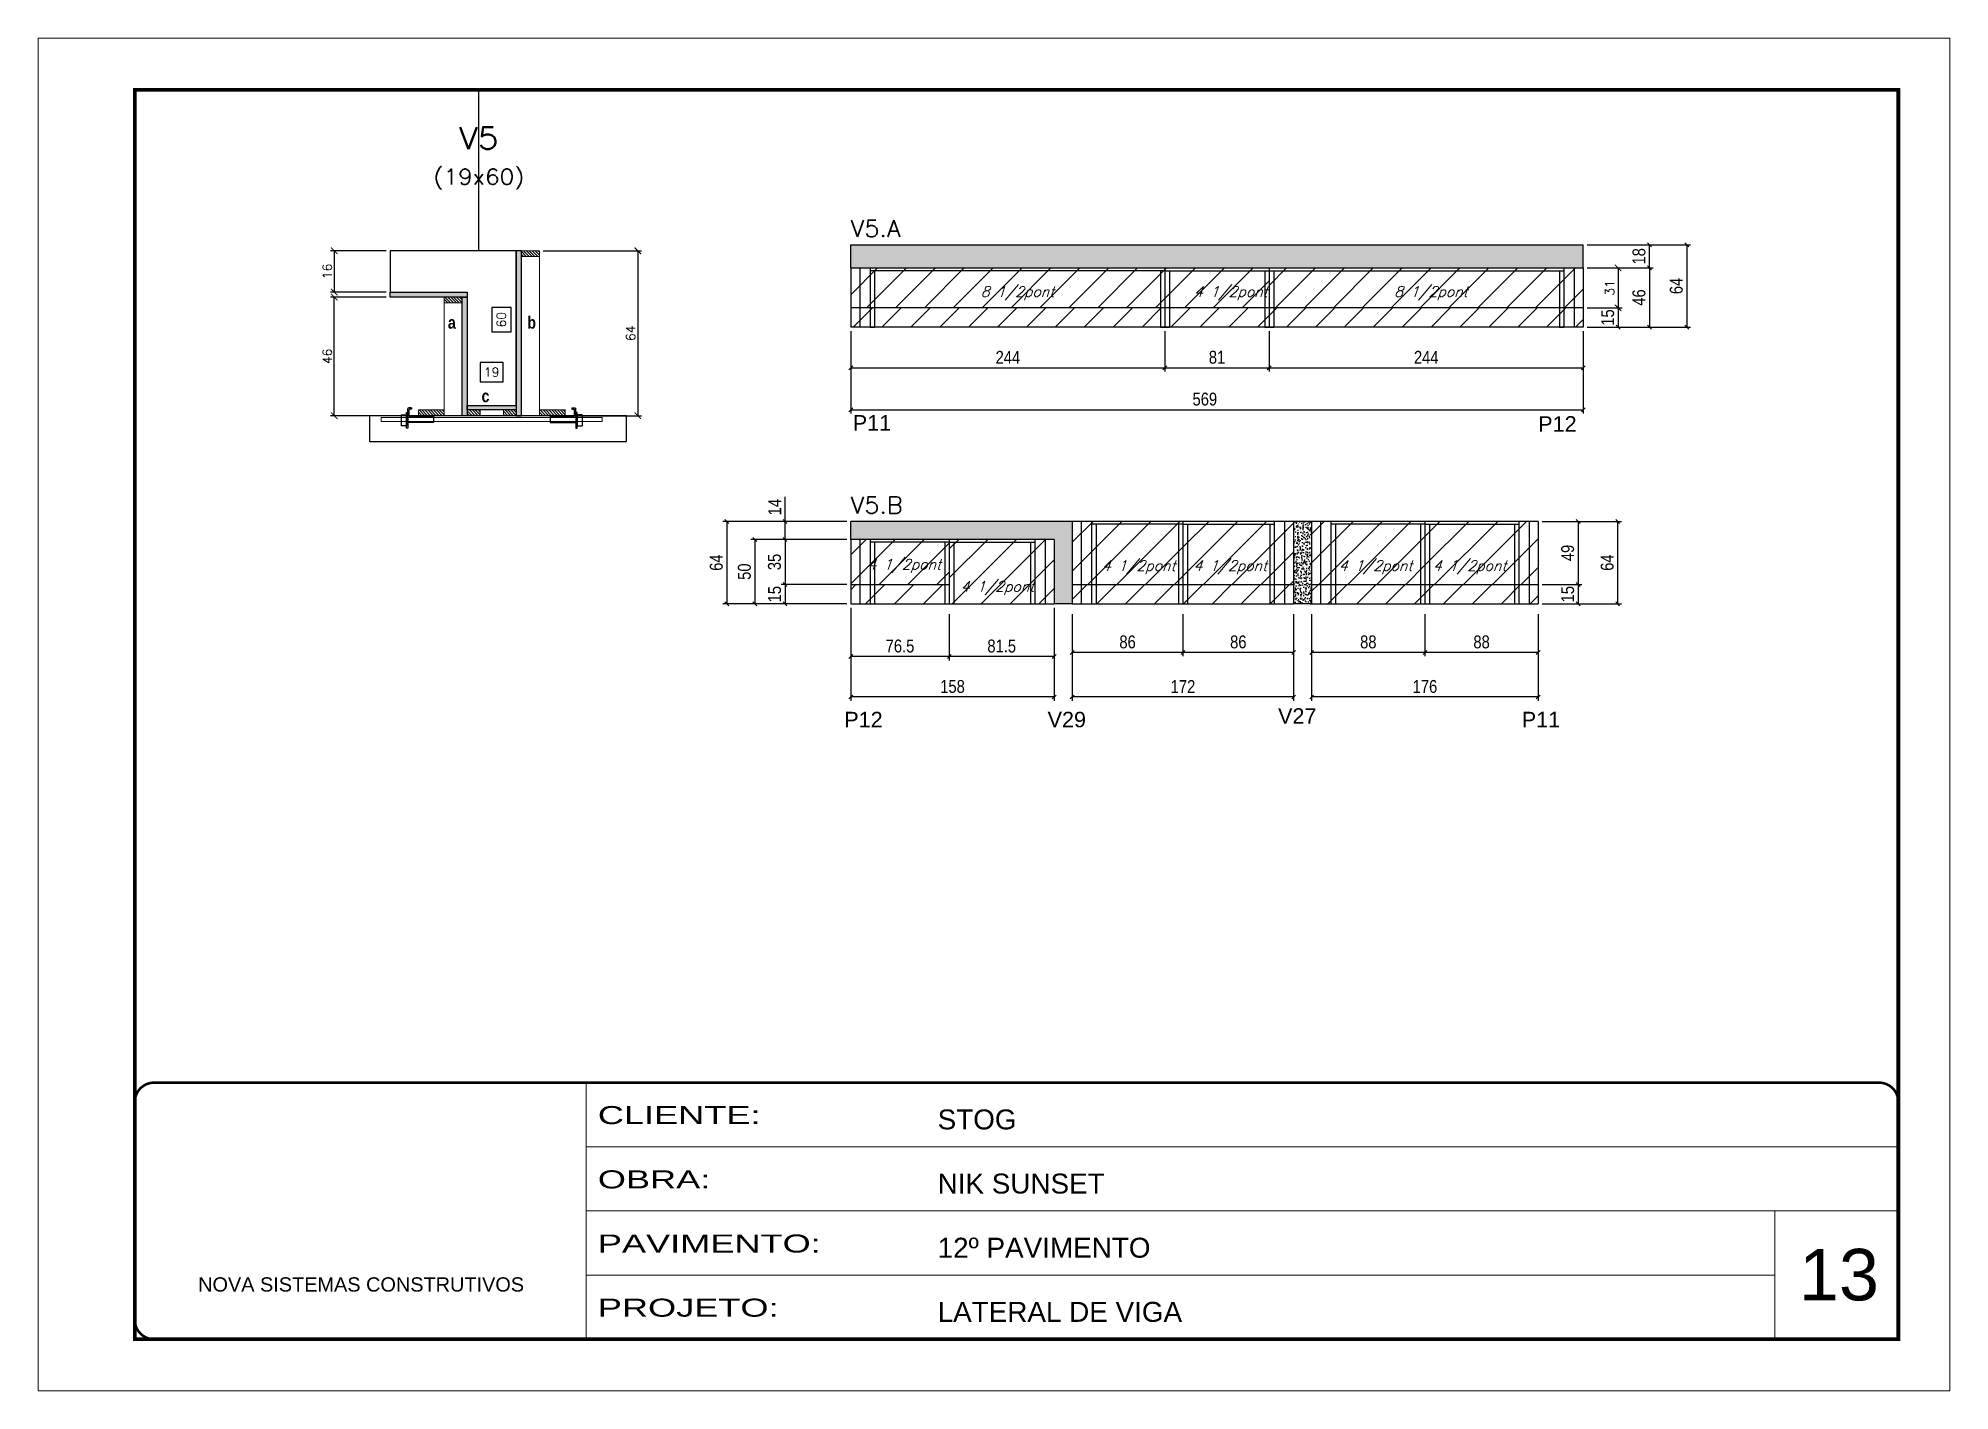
# Model space of a CAD drawing. Extents: x -10448 to -1189, y -11772 to 17235.
# Drawn here: x -10448 to -8963, y 12349 to 13399 of the extents above; entities that cross this region are included whole.
import ezdxf
from ezdxf.enums import TextEntityAlignment as Align

# ---------------------------------------------------------------- set-up
doc = ezdxf.new("R2010")
doc.units = 0
for name, pattern in [('CONTINUO', [0]), ('DASHED', [0.75, 0.5, -0.25]), ('HIDDEN', [0.375, 0.25, -0.125])]:
    doc.linetypes.add(name, pattern=pattern)
for name, color, linetype in [('5', 5, 'Continuous'), ('barrote', 251, 'Continuous'), ('COTA', 241, 'Continuous'), ('Cota Seção (2x)', 4, 'Continuous'), ('detalhes', 4, 'Continuous'), ('Painéis', 200, 'Continuous'), ('presilha', 1, 'Continuous'), ('Reaproveitamento', 251, 'Continuous'), ('SARR_2.2x7', 40, 'Continuous'), ('SARR_3.5x7', 81, 'Continuous'), ('texto', 7, 'Continuous'), ('Texto de Titulo', 7, 'Continuous'), ('Texto Qtd Sarr', 242, 'Continuous')]:
    doc.layers.add(name, color=color, linetype=linetype)
for name, color, linetype, lineweight in [('CARIMBO', 255, 'Continuous', 9), ('CONCRETO', 251, 'Continuous', 25), ('Folhas', 255, 'Continuous', 9), ('Hachura', 251, 'Continuous', 9), ('Madeira', 126, 'Continuous', 18), ('SARRAFO DE PRESSAO', 251, 'DASHED', 9), ('SCO-___-LAJ', 2, 'Continuous', 0), ('Texto Seção', 7, 'Continuous', 15)]:
    doc.layers.add(name, color=color, linetype=linetype, lineweight=lineweight)
doc.styles.add('ARIAL', font='arial.ttf')
doc.styles.add('COTA TECNICA', font='techl___.ttf', dxfattribs={"height": 10})
doc.styles.add('REGUA-120', font='ROMANS.shx', dxfattribs={"height": 15})
doc.styles.add('Romans', font='romans.shx')
doc.styles.get("Standard").update_dxf_attribs({"font": 'arial.ttf'})
doc.styles.add('TECNICA', font='techb___.ttf', dxfattribs={"height": 10})
doc.styles.add('Tecnologia', font='')
doc.styles.get('Tecnologia').set_extended_font_data('Forgotten Futurist')
doc.dimstyles.new('Cota Paínel', dxfattribs={"dimtxt": 7, "dimasz": 5, "dimexe": 3, "dimexo": 3, "dimgap": 3, "dimtad": 1, "dimdec": 1, "dimzin": 12, "dimdsep": 46, "dimtxsty": 'Romans', "dimblk": 'ARCHTICK', "dimcen": 0, "dimclrd": 4, "dimclre": 4, "dimclrt": 1, "dimadec": 1, "dimazin": 3, "dimtfac": 1, "dimtdec": 1, "dimtmove": 0, "dimatfit": 3, "dimldrblk": 'OBLIQUE', "dimfxl": 1, "dimtolj": 1, "dimtzin": 12, "dimarcsym": 0})
doc.dimstyles.new('Cota Seção (2x)', dxfattribs={"dimtxt": 7, "dimasz": 5, "dimexe": 3, "dimexo": 3, "dimgap": 2, "dimtad": 3, "dimdec": 1, "dimlfac": 0.5, "dimzin": 12, "dimdsep": 46, "dimtxsty": 'Romans', "dimblk": 'ARCHTICK', "dimcen": 0, "dimclrd": 4, "dimclre": 4, "dimclrt": 1, "dimadec": 1, "dimazin": 3, "dimtfac": 1, "dimtdec": 1, "dimtmove": 0, "dimatfit": 3, "dimldrblk": 'OBLIQUE', "dimfxl": 1, "dimtolj": 1, "dimtzin": 12, "dimarcsym": 0})
doc.dimstyles.new('Cota Seção interna', dxfattribs={"dimtxt": 7, "dimasz": 6, "dimexe": 0.18, "dimexo": 2, "dimgap": -4, "dimtad": 3, "dimdec": 1, "dimlfac": 0.5, "dimzin": 12, "dimdsep": 46, "dimtxsty": 'Romans', "dimblk": 'ARCHTICK', "dimcen": 0.09, "dimse1": 1, "dimse2": 1, "dimsd1": 1, "dimsd2": 1, "dimclrd": 180, "dimclre": 5, "dimclrt": 1, "dimadec": 0, "dimazin": 3, "dimtfac": 1, "dimtdec": 1, "dimtofl": 0, "dimtmove": 0, "dimatfit": 3, "dimldrblk": 'ARCHTICK', "dimfxl": 1, "dimtolj": 1, "dimtzin": 0, "dimarcsym": 0})
doc.dimstyles.new('PAINEL', dxfattribs={"dimtxt": 10, "dimasz": 3, "dimexe": 3, "dimexo": 3, "dimgap": 3, "dimtad": 1, "dimdec": 1, "dimzin": 12, "dimdsep": 46, "dimtxsty": 'COTA TECNICA', "dimblk1": 'OBLIQUE', "dimblk2": 'OBLIQUE', "dimsah": 1, "dimcen": 0.9, "dimclrd": 4, "dimclre": 4, "dimclrt": 240, "dimadec": 1, "dimazin": 3, "dimtfac": 1, "dimtdec": 1, "dimtmove": 0, "dimatfit": 3, "dimfxl": 1, "dimtolj": 1, "dimtzin": 12, "dimarcsym": 0})
pattern_1 = [(315, (12756.7247, 4766.1816), (1.12253202, 1.12253202), [])]
pattern_2 = [(45, (-1598.5, 0), (-11.22532, 11.22532), [])]
pattern_3 = [(45, (-1593.5, 0), (-11.22532, 11.22532), [])]

msp = doc.modelspace()

# ---------------------------------------------------------------- texts
at = {"layer": '5', "linetype": 'Continuous'}
for s, rotation, p in [('P11', 0.00004, (-9815.48, 13093.93)), ('P12', 0.00004, (-9283, 13093.1)), ('P12', 359.99996, (-9822.07, 12863.58)), ('V29', 359.99996, (-9664.14, 12863.58)), ('V27', 359.99996, (-9485.11, 12866.33)), ('P11', 359.99996, (-9295.76, 12863.58))]:
    msp.add_text(s, height=12, rotation=rotation, dxfattribs=at).set_placement(p)
at = {"layer": 'CARIMBO', "style": 'ARIAL'}
msp.add_text('13', height=40, dxfattribs=at).set_placement((-9080.42, 12418.65))
at = {"layer": 'detalhes', "style": 'TECNICA'}
for s, p in [('a', (-10130.01, 13173.04)), ('b', (-10068.33, 13173.03)), ('c', (-10103.88, 13116))]:
    msp.add_text(s, height=9.6, dxfattribs=at).set_placement(p)
at = {"layer": 'texto', "color": 2, "char_height": 8, "attachment_point": 5, "style": 'Romans'}
for s, insert in [('{\\Q19;\\C256;8 1/2pont}', (-9687.51, 13200.54)), ('{\\Q19;\\C256;4 1/2pont}', (-9521.71, 13200.54)), ('{\\Q19;\\C256;8 1/2pont}', (-9366.34, 13200.54)), ('{\\Q19;\\C256;4 1/2pont}', (-9775.52, 12988.84)), ('{\\Q19;\\C256;4 1/2pont}', (-9593.31, 12987.83)), ('{\\Q19;\\C256;4 1/2pont}', (-9522.22, 12987.83)), ('{\\Q19;\\C256;4 1/2pont}', (-9409.31, 12987.83)), ('{\\Q19;\\C256;4 1/2pont}', (-9336.22, 12987.83)), ('{\\Q19;\\C256;4 1/2pont}', (-9703.03, 12971.64))]:
    msp.add_mtext(s, dxfattribs=dict(at, insert=insert))
at = {"layer": 'Texto Seção', "style": 'REGUA-120', "width": 1.05}
for s, p in [('V5.A', (-9817.01, 13244.35)), ('V5.B', (-9817.01, 13029.58))]:
    msp.add_text(s, height=13, dxfattribs=at).set_placement(p)

# ---------------------------------------------------------------- blocks, each defined once
blk = doc.blocks.new('9999999999')
at = {"color": 30, "linetype": 'CONTINUO'}
for p, q in [((98564.6, 34230.2), (98564.6, 34429.4)), ((98564.6, 34379.6), (99584, 34379.6)), ((98564.6, 34329.8), (99488, 34329.8)), ((99584, 34329.8), (99488, 34329.8)), ((99488, 34329.8), (99488, 34230.2)), ((98564.6, 34280), (99488, 34280))]:
    blk.add_line(p, q, dxfattribs=at)
at = {"color": 30, "linetype": 'CONTINUO', "const_width": 2}
blk.add_lwpolyline([(99584, 34230.2), (99584, 34414.4, 0.414214), (99569, 34429.4), (98229, 34429.4, 0.414214), (98214, 34414.4), (98214, 34245.2, 0.414214), (98229, 34230.2), (99584, 34230.2)], format="xyb", dxfattribs=at)
at = {"layer": 'Folhas'}
blk.add_lwpolyline([(98139, 34190.2), (99624, 34190.2), (99624, 35240.2), (98139, 35240.2)], close=True, dxfattribs=at)
at = {"layer": 'Folhas', "color": 30, "const_width": 3}
blk.add_lwpolyline([(98214, 34230.2), (99584, 34230.2), (99584, 35200.2), (98214, 35200.2)], close=True, dxfattribs=at)
at = {"color": 7, "linetype": 'Continuous', "ltscale": 5, "style": 'ARIAL'}
for s, height, p in [('STOG', 15.48, (98837.7, 34393.1)), ('NIK SUNSET', 15.48, (98837.7, 34343.3)), ('12º PAVIMENTO', 15.483, (98837.7, 34293.5)), ('NOVA SISTEMAS CONSTRUTIVOS', 11.059, (98263.2, 34267.2)), ('LATERAL DE VIGA', 15.483, (98837.7, 34243.7))]:
    blk.add_text(s, height=height, dxfattribs=at).set_placement(p)
at = {"layer": 'Folhas', "color": 7, "style": 'Tecnologia', "width": 1.5}
for s, p in [('CLIENTE:', (98573.7, 34397.2)), ('OBRA:', (98573.7, 34347.3)), ('PAVIMENTO:', (98573.7, 34297.5)), ('PROJETO:', (98573.7, 34247.7))]:
    blk.add_text(s, height=14, dxfattribs=at).set_placement(p)
blk = doc.blocks.new('titulo1')
at = {"layer": 'Defpoints', "color": 252, "linetype": 'HIDDEN', "ltscale": 2}
blk.add_line((0, 0), (0, 125), dxfattribs=at)
at = {"layer": 'Defpoints', "style": 'Romans', "oblique": 15}
blk.add_attdef('FOLHA', text='', height=10, dxfattribs=at).set_placement((0, 15.6), align=Align.MIDDLE_CENTER)
at = {"layer": 'Texto Qtd Sarr', "color": 3, "style": 'Romans', "oblique": 15}
for tag, height, p in [('TITULO', 17, (0, 71.4)), ('SEÇÃO', 12, (0, 41.5))]:
    blk.add_attdef(tag, text='', height=height, dxfattribs=at).set_placement(p, align=Align.MIDDLE_CENTER)
blk = doc.blocks.new('_ArchTick')
at = {"color": 0, "linetype": 'ByBlock', "const_width": 0.15}
blk.add_lwpolyline([(-0.5, -0.5), (0.5, 0.5)], dxfattribs=at)
blk = doc.blocks.new('*D250')
at = {"layer": 'COTA', "color": 4, "lineweight": -2, "transparency": 16777216}
for p, q in [((-10178, 13233.5), (-10221.3, 13233.5)), ((-10218.3, 13233.5), (-10218.3, 13201.5)), ((-10178, 13201.5), (-10221.3, 13201.5))]:
    blk.add_line(p, q, dxfattribs=at)
at = {"layer": 'Defpoints', "color": 0, "transparency": 16777216}
for p in [(-10175, 13233.5), (-10218.3, 13201.5), (-10175, 13201.5)]:
    blk.add_point(p, dxfattribs=at)
at = {"layer": 'COTA', "color": 4, "lineweight": -2, "transparency": 16777216, "xscale": 5, "yscale": 5, "zscale": 5}
for p, rotation in [((-10218.3, 13233.5), 90), ((-10218.3, 13201.5), 270)]:
    blk.add_blockref('_ArchTick', p, dxfattribs=dict(at, rotation=rotation))
at = {"layer": 'COTA', "color": 1, "transparency": 16777216, "insert": (-10223.8, 13217.5), "char_height": 7, "attachment_point": 5, "rotation": 90, "style": 'Romans'}
blk.add_mtext('\\A1;16', dxfattribs=at)
blk = doc.blocks.new('_Oblique')
at = {"color": 0, "linetype": 'ByBlock', "lineweight": -2}
blk.add_line((-0.5, -0.5), (0.5, 0.5), dxfattribs=at)
blk = doc.blocks.new('*D251')
at = {"layer": 'COTA', "color": 4, "lineweight": -2, "transparency": 16777216}
for p, q in [((-10178, 13197.5), (-10221.3, 13197.5)), ((-10218.3, 13105.5), (-10218.3, 13197.5)), ((-10156, 13105.5), (-10221.3, 13105.5))]:
    blk.add_line(p, q, dxfattribs=at)
at = {"layer": 'Defpoints', "color": 0, "transparency": 16777216}
for p in [(-10218.3, 13197.5), (-10175, 13197.5), (-10153, 13105.5)]:
    blk.add_point(p, dxfattribs=at)
at = {"layer": 'COTA', "color": 4, "lineweight": -2, "transparency": 16777216, "xscale": 5, "yscale": 5, "zscale": 5}
for p, rotation in [((-10218.3, 13197.5), 90), ((-10218.3, 13105.5), 270)]:
    blk.add_blockref('_ArchTick', p, dxfattribs=dict(at, rotation=rotation))
at = {"layer": 'COTA', "color": 1, "transparency": 16777216, "insert": (-10223.8, 13151.5), "char_height": 7, "attachment_point": 5, "rotation": 90, "style": 'Romans'}
blk.add_mtext('\\A1;46', dxfattribs=at)
blk = doc.blocks.new('*D252')
at = {"layer": 'Cota Seção (2x)', "color": 180, "lineweight": -2, "transparency": 16777216}
for p, q in [((-10081, 13189.5), (-10096, 13189.5)), ((-10096, 13189.5), (-10096, 13170.5)), ((-10081, 13170.5), (-10081, 13189.5)), ((-10096, 13170.5), (-10081, 13170.5))]:
    blk.add_line(p, q, dxfattribs=at)
at = {"layer": 'Defpoints', "color": 0, "transparency": 16777216}
for p in [(-10115, 13233.5), (-10077, 13233.5), (-10115, 13113.5)]:
    blk.add_point(p, dxfattribs=at)
at = {"layer": 'Cota Seção (2x)', "color": 1, "transparency": 16777216, "insert": (-10088.5, 13180), "char_height": 7, "attachment_point": 5, "rotation": 90, "style": 'Romans'}
blk.add_mtext('\\A1;60', dxfattribs=at)
blk = doc.blocks.new('*D253')
at = {"layer": 'COTA', "color": 4, "lineweight": -2, "transparency": 16777216}
for p, q in [((-10056, 13233.5), (-9979.5, 13233.5)), ((-9982.5, 13233.5), (-9982.5, 13105.5)), ((-10036, 13105.5), (-9979.5, 13105.5))]:
    blk.add_line(p, q, dxfattribs=at)
at = {"layer": 'Defpoints', "color": 0, "transparency": 16777216}
for p in [(-10059, 13233.5), (-10039, 13105.5), (-9982.5, 13105.5)]:
    blk.add_point(p, dxfattribs=at)
at = {"layer": 'COTA', "color": 4, "lineweight": -2, "transparency": 16777216, "xscale": 5, "yscale": 5, "zscale": 5}
for p, rotation in [((-9982.5, 13233.5), 90), ((-9982.5, 13105.5), 270)]:
    blk.add_blockref('_ArchTick', p, dxfattribs=dict(at, rotation=rotation))
at = {"layer": 'COTA', "color": 1, "transparency": 16777216, "insert": (-9988, 13169.5), "char_height": 7, "attachment_point": 5, "rotation": 90, "style": 'Romans'}
blk.add_mtext('\\A1;64', dxfattribs=at)
blk = doc.blocks.new('PRESILHA METÁLICA 1')
at = {"layer": 'presilha'}
for p, q in [((0, 13), (6, 13)), ((0, 13), (0, 0)), ((6, 0), (0, 0)), ((6, 15.5), (7.5, 15.5)), ((6, -2.5), (6, 15.5)), ((6, 13), (6, 0)), ((7.5, 10.6), (7.5, 19.9)), ((7.5, 15.5), (7.5, -2.5)), ((37.5, 4.1), (7.5, 4.1)), ((12, 21), (8.6, 21)), ((9, 11.6), (9, 18.9)), ((12, 19.5), (9.6, 19.5)), ((37.5, 11), (9.6, 11)), ((12, 21), (12, 19.5)), ((37.5, 11), (37.5, 4.1)), ((7.5, -2.5), (6, -2.5))]:
    blk.add_line(p, q, dxfattribs=at)
for centre, radius, start, end in [((8.6, 19.9), 1.14, 90, 180), ((9.6, 18.9), 0.57, 90, 180), ((9.6, 11.6), 0.57, 180, 270)]:
    blk.add_arc(centre, radius, start, end, dxfattribs=at)
blk = doc.blocks.new('*D254')
at = {"layer": 'COTA', "color": 4, "lineweight": -2, "transparency": 16777216}
for p, q in [((-9245, 13220.2), (-9217.9, 13220.2)), ((-9220.9, 13220.2), (-9220.9, 13189.2)), ((-9245, 13189.2), (-9217.9, 13189.2))]:
    blk.add_line(p, q, dxfattribs=at)
at = {"layer": 'Defpoints', "color": 0, "transparency": 16777216}
for p in [(-9248, 13220.2), (-9248, 13189.2), (-9220.9, 13189.2)]:
    blk.add_point(p, dxfattribs=at)
at = {"layer": 'COTA', "color": 4, "lineweight": -2, "transparency": 16777216, "xscale": 5, "yscale": 5, "zscale": 5}
for p, rotation in [((-9220.9, 13220.2), 90), ((-9220.9, 13189.2), 270)]:
    blk.add_blockref('_ArchTick', p, dxfattribs=dict(at, rotation=rotation))
at = {"layer": 'COTA', "color": 1, "transparency": 16777216, "insert": (-9227.4, 13204.7), "char_height": 7, "attachment_point": 5, "rotation": 90, "style": 'Romans'}
blk.add_mtext('\\A1;31', dxfattribs=at)
blk = doc.blocks.new('*D255')
at = {"layer": 'COTA', "color": 4, "linetype": 'ByBlock', "lineweight": -2, "transparency": 16777216}
for p, q in [((-9817, 13171.2), (-9817, 13139.7)), ((-9573, 13171.2), (-9573, 13139.7)), ((-9817, 13142.7), (-9573, 13142.7))]:
    blk.add_line(p, q, dxfattribs=at)
at = {"layer": 'Defpoints', "color": 0, "linetype": 'ByBlock', "transparency": 16777216}
for p in [(-9817, 13174.2), (-9573, 13174.2), (-9573, 13142.7)]:
    blk.add_point(p, dxfattribs=at)
at = {"layer": 'COTA', "color": 4, "linetype": 'ByBlock', "lineweight": -2, "transparency": 16777216, "xscale": 3, "yscale": 3, "zscale": 3, "rotation": 180}
blk.add_blockref('_Oblique', (-9817, 13142.7), dxfattribs=at)
at = {"layer": 'COTA', "color": 4, "linetype": 'ByBlock', "lineweight": -2, "transparency": 16777216, "xscale": 3, "yscale": 3, "zscale": 3}
blk.add_blockref('_Oblique', (-9573, 13142.7), dxfattribs=at)
at = {"layer": 'COTA', "color": 240, "linetype": 'ByBlock', "transparency": 16777216, "insert": (-9695, 13150.8), "char_height": 10, "attachment_point": 5, "style": 'COTA TECNICA'}
blk.add_mtext('\\A1;244', dxfattribs=at)
blk = doc.blocks.new('*D256')
at = {"layer": 'COTA', "color": 4, "linetype": 'ByBlock', "lineweight": -2, "transparency": 16777216}
for p, q in [((-9573, 13171.2), (-9573, 13139.7)), ((-9492, 13171.2), (-9492, 13139.7)), ((-9573, 13142.7), (-9492, 13142.7))]:
    blk.add_line(p, q, dxfattribs=at)
at = {"layer": 'Defpoints', "color": 0, "linetype": 'ByBlock', "transparency": 16777216}
for p in [(-9573, 13174.2), (-9492, 13174.2), (-9492, 13142.7)]:
    blk.add_point(p, dxfattribs=at)
at = {"layer": 'COTA', "color": 4, "linetype": 'ByBlock', "lineweight": -2, "transparency": 16777216, "xscale": 3, "yscale": 3, "zscale": 3, "rotation": 180}
blk.add_blockref('_Oblique', (-9573, 13142.7), dxfattribs=at)
at = {"layer": 'COTA', "color": 4, "linetype": 'ByBlock', "lineweight": -2, "transparency": 16777216, "xscale": 3, "yscale": 3, "zscale": 3}
blk.add_blockref('_Oblique', (-9492, 13142.7), dxfattribs=at)
at = {"layer": 'COTA', "color": 240, "linetype": 'ByBlock', "transparency": 16777216, "insert": (-9532.5, 13150.8), "char_height": 10, "attachment_point": 5, "style": 'COTA TECNICA'}
blk.add_mtext('\\A1;81', dxfattribs=at)
blk = doc.blocks.new('*D257')
at = {"layer": 'COTA', "color": 4, "linetype": 'ByBlock', "lineweight": -2, "transparency": 16777216}
for p, q in [((-9492, 13171.2), (-9492, 13139.7)), ((-9248, 13171.2), (-9248, 13139.7)), ((-9492, 13142.7), (-9248, 13142.7))]:
    blk.add_line(p, q, dxfattribs=at)
at = {"layer": 'Defpoints', "color": 0, "linetype": 'ByBlock', "transparency": 16777216}
for p in [(-9492, 13174.2), (-9248, 13174.2), (-9248, 13142.7)]:
    blk.add_point(p, dxfattribs=at)
at = {"layer": 'COTA', "color": 4, "linetype": 'ByBlock', "lineweight": -2, "transparency": 16777216, "xscale": 3, "yscale": 3, "zscale": 3, "rotation": 180}
blk.add_blockref('_Oblique', (-9492, 13142.7), dxfattribs=at)
at = {"layer": 'COTA', "color": 4, "linetype": 'ByBlock', "lineweight": -2, "transparency": 16777216, "xscale": 3, "yscale": 3, "zscale": 3}
blk.add_blockref('_Oblique', (-9248, 13142.7), dxfattribs=at)
at = {"layer": 'COTA', "color": 240, "linetype": 'ByBlock', "transparency": 16777216, "insert": (-9370, 13150.8), "char_height": 10, "attachment_point": 5, "style": 'COTA TECNICA'}
blk.add_mtext('\\A1;244', dxfattribs=at)
blk = doc.blocks.new('*D258')
at = {"layer": 'COTA', "color": 4, "linetype": 'ByBlock', "lineweight": -2, "transparency": 16777216}
for p, q in [((-9817, 13156.2), (-9817, 13107.1)), ((-9248, 13156.2), (-9248, 13107.1)), ((-9817, 13110.1), (-9248, 13110.1))]:
    blk.add_line(p, q, dxfattribs=at)
at = {"layer": 'Defpoints', "color": 0, "linetype": 'ByBlock', "transparency": 16777216}
for p in [(-9817, 13159.2), (-9248, 13159.2), (-9248, 13110.1)]:
    blk.add_point(p, dxfattribs=at)
at = {"layer": 'COTA', "color": 4, "linetype": 'ByBlock', "lineweight": -2, "transparency": 16777216, "xscale": 3, "yscale": 3, "zscale": 3, "rotation": 180}
blk.add_blockref('_Oblique', (-9817, 13110.1), dxfattribs=at)
at = {"layer": 'COTA', "color": 4, "linetype": 'ByBlock', "lineweight": -2, "transparency": 16777216, "xscale": 3, "yscale": 3, "zscale": 3}
blk.add_blockref('_Oblique', (-9248, 13110.1), dxfattribs=at)
at = {"layer": 'COTA', "color": 240, "linetype": 'ByBlock', "transparency": 16777216, "insert": (-9542, 13118.3), "char_height": 10, "attachment_point": 5, "style": 'COTA TECNICA'}
blk.add_mtext('\\A1;569', dxfattribs=at)
blk = doc.blocks.new('*D269')
at = {"layer": 'COTA', "color": 4, "linetype": 'ByBlock', "lineweight": -2, "transparency": 16777216}
for p, q in [((-9245, 13238.2), (-9193.6, 13238.2)), ((-9196.6, 13220.2), (-9196.6, 13238.2)), ((-9245, 13220.2), (-9193.6, 13220.2))]:
    blk.add_line(p, q, dxfattribs=at)
at = {"layer": 'Defpoints', "color": 0, "linetype": 'ByBlock', "transparency": 16777216}
for p in [(-9248, 13238.2), (-9196.6, 13238.2), (-9248, 13220.2)]:
    blk.add_point(p, dxfattribs=at)
at = {"layer": 'COTA', "color": 4, "linetype": 'ByBlock', "lineweight": -2, "transparency": 16777216, "xscale": 3, "yscale": 3, "zscale": 3}
for p, rotation in [((-9196.6, 13238.2), 90), ((-9196.6, 13220.2), 270)]:
    blk.add_blockref('_Oblique', p, dxfattribs=dict(at, rotation=rotation))
at = {"layer": 'COTA', "color": 240, "linetype": 'ByBlock', "transparency": 16777216, "insert": (-9204.7, 13229.2), "char_height": 10, "attachment_point": 5, "rotation": 90, "style": 'COTA TECNICA'}
blk.add_mtext('\\A1;18', dxfattribs=at)
blk = doc.blocks.new('*D259')
at = {"layer": 'COTA', "color": 4, "linetype": 'ByBlock', "lineweight": -2, "transparency": 16777216}
for p, q in [((-9245, 13238.2), (-9164.6, 13238.2)), ((-9167.6, 13238.2), (-9167.6, 13174.2)), ((-9245, 13174.2), (-9164.6, 13174.2))]:
    blk.add_line(p, q, dxfattribs=at)
at = {"layer": 'Defpoints', "color": 0, "linetype": 'ByBlock', "transparency": 16777216}
for p in [(-9248, 13238.2), (-9248, 13174.2), (-9167.6, 13174.2)]:
    blk.add_point(p, dxfattribs=at)
at = {"layer": 'COTA', "color": 4, "linetype": 'ByBlock', "lineweight": -2, "transparency": 16777216, "xscale": 3, "yscale": 3, "zscale": 3}
for p, rotation in [((-9167.6, 13238.2), 90), ((-9167.6, 13174.2), 270)]:
    blk.add_blockref('_Oblique', p, dxfattribs=dict(at, rotation=rotation))
at = {"layer": 'COTA', "color": 240, "linetype": 'ByBlock', "transparency": 16777216, "insert": (-9175.7, 13206.2), "char_height": 10, "attachment_point": 5, "rotation": 90, "style": 'COTA TECNICA'}
blk.add_mtext('\\A1;64', dxfattribs=at)
blk = doc.blocks.new('*D239')
at = {"layer": 'COTA', "color": 4, "linetype": 'ByBlock', "lineweight": -2, "transparency": 16777216}
for p, q in [((-9371, 12951.4), (-9371, 12918.7)), ((-9283, 12951.4), (-9283, 12918.7)), ((-9283, 12921.7), (-9371, 12921.7))]:
    blk.add_line(p, q, dxfattribs=at)
at = {"layer": 'Defpoints', "color": 0, "linetype": 'ByBlock', "transparency": 16777216}
for p in [(-9371, 12954.4), (-9283, 12954.4), (-9371, 12921.7)]:
    blk.add_point(p, dxfattribs=at)
at = {"layer": 'COTA', "color": 4, "linetype": 'ByBlock', "lineweight": -2, "transparency": 16777216, "xscale": 3, "yscale": 3, "zscale": 3, "rotation": 180}
blk.add_blockref('_Oblique', (-9371, 12921.7), dxfattribs=at)
at = {"layer": 'COTA', "color": 4, "linetype": 'ByBlock', "lineweight": -2, "transparency": 16777216, "xscale": 3, "yscale": 3, "zscale": 3}
blk.add_blockref('_Oblique', (-9283, 12921.7), dxfattribs=at)
at = {"layer": 'COTA', "color": 240, "linetype": 'ByBlock', "transparency": 16777216, "insert": (-9327, 12929.8), "char_height": 10, "attachment_point": 5, "style": 'COTA TECNICA'}
blk.add_mtext('\\A1;88', dxfattribs=at)
blk = doc.blocks.new('*D240')
at = {"layer": 'COTA', "color": 4, "linetype": 'ByBlock', "lineweight": -2, "transparency": 16777216}
for p, q in [((-9459, 12951.4), (-9459, 12918.7)), ((-9371, 12951.4), (-9371, 12918.7)), ((-9371, 12921.7), (-9459, 12921.7))]:
    blk.add_line(p, q, dxfattribs=at)
at = {"layer": 'Defpoints', "color": 0, "linetype": 'ByBlock', "transparency": 16777216}
for p in [(-9459, 12954.4), (-9371, 12954.4), (-9459, 12921.7)]:
    blk.add_point(p, dxfattribs=at)
at = {"layer": 'COTA', "color": 4, "linetype": 'ByBlock', "lineweight": -2, "transparency": 16777216, "xscale": 3, "yscale": 3, "zscale": 3, "rotation": 180}
blk.add_blockref('_Oblique', (-9459, 12921.7), dxfattribs=at)
at = {"layer": 'COTA', "color": 4, "linetype": 'ByBlock', "lineweight": -2, "transparency": 16777216, "xscale": 3, "yscale": 3, "zscale": 3}
blk.add_blockref('_Oblique', (-9371, 12921.7), dxfattribs=at)
at = {"layer": 'COTA', "color": 240, "linetype": 'ByBlock', "transparency": 16777216, "insert": (-9415, 12929.8), "char_height": 10, "attachment_point": 5, "style": 'COTA TECNICA'}
blk.add_mtext('\\A1;88', dxfattribs=at)
blk = doc.blocks.new('*D241')
at = {"layer": 'COTA', "color": 4, "linetype": 'ByBlock', "lineweight": -2, "transparency": 16777216}
for p, q in [((-9459, 12921.4), (-9459, 12884.1)), ((-9283, 12921.4), (-9283, 12884.1)), ((-9283, 12887.1), (-9459, 12887.1))]:
    blk.add_line(p, q, dxfattribs=at)
at = {"layer": 'Defpoints', "color": 0, "linetype": 'ByBlock', "transparency": 16777216}
for p in [(-9459, 12924.4), (-9283, 12924.4), (-9459, 12887.1)]:
    blk.add_point(p, dxfattribs=at)
at = {"layer": 'COTA', "color": 4, "linetype": 'ByBlock', "lineweight": -2, "transparency": 16777216, "xscale": 3, "yscale": 3, "zscale": 3, "rotation": 180}
blk.add_blockref('_Oblique', (-9459, 12887.1), dxfattribs=at)
at = {"layer": 'COTA', "color": 4, "linetype": 'ByBlock', "lineweight": -2, "transparency": 16777216, "xscale": 3, "yscale": 3, "zscale": 3}
blk.add_blockref('_Oblique', (-9283, 12887.1), dxfattribs=at)
at = {"layer": 'COTA', "color": 240, "linetype": 'ByBlock', "transparency": 16777216, "insert": (-9371, 12895.2), "char_height": 10, "attachment_point": 5, "style": 'COTA TECNICA'}
blk.add_mtext('\\A1;176', dxfattribs=at)
blk = doc.blocks.new('*D242')
at = {"layer": 'COTA', "color": 4, "linetype": 'ByBlock', "lineweight": -2, "transparency": 16777216}
for p, q in [((-9740.5, 12951.4), (-9740.5, 12915.5)), ((-9659, 12951.4), (-9659, 12915.5)), ((-9659, 12918.5), (-9740.5, 12918.5))]:
    blk.add_line(p, q, dxfattribs=at)
at = {"layer": 'Defpoints', "color": 0, "linetype": 'ByBlock', "transparency": 16777216}
for p in [(-9740.5, 12954.4), (-9659, 12954.4), (-9740.5, 12918.5)]:
    blk.add_point(p, dxfattribs=at)
at = {"layer": 'COTA', "color": 4, "linetype": 'ByBlock', "lineweight": -2, "transparency": 16777216, "xscale": 3, "yscale": 3, "zscale": 3, "rotation": 180}
blk.add_blockref('_Oblique', (-9740.5, 12918.5), dxfattribs=at)
at = {"layer": 'COTA', "color": 4, "linetype": 'ByBlock', "lineweight": -2, "transparency": 16777216, "xscale": 3, "yscale": 3, "zscale": 3}
blk.add_blockref('_Oblique', (-9659, 12918.5), dxfattribs=at)
at = {"layer": 'COTA', "color": 240, "linetype": 'ByBlock', "transparency": 16777216, "insert": (-9699.8, 12926.6), "char_height": 10, "attachment_point": 5, "style": 'COTA TECNICA'}
blk.add_mtext('\\A1;81.5', dxfattribs=at)
blk = doc.blocks.new('*D243')
at = {"layer": 'COTA', "color": 4, "linetype": 'ByBlock', "lineweight": -2, "transparency": 16777216}
for p, q in [((-9817, 12951.4), (-9817, 12915.5)), ((-9740.5, 12951.4), (-9740.5, 12915.5)), ((-9740.5, 12918.5), (-9817, 12918.5))]:
    blk.add_line(p, q, dxfattribs=at)
at = {"layer": 'Defpoints', "color": 0, "linetype": 'ByBlock', "transparency": 16777216}
for p in [(-9817, 12954.4), (-9740.5, 12954.4), (-9817, 12918.5)]:
    blk.add_point(p, dxfattribs=at)
at = {"layer": 'COTA', "color": 4, "linetype": 'ByBlock', "lineweight": -2, "transparency": 16777216, "xscale": 3, "yscale": 3, "zscale": 3, "rotation": 180}
blk.add_blockref('_Oblique', (-9817, 12918.5), dxfattribs=at)
at = {"layer": 'COTA', "color": 4, "linetype": 'ByBlock', "lineweight": -2, "transparency": 16777216, "xscale": 3, "yscale": 3, "zscale": 3}
blk.add_blockref('_Oblique', (-9740.5, 12918.5), dxfattribs=at)
at = {"layer": 'COTA', "color": 240, "linetype": 'ByBlock', "transparency": 16777216, "insert": (-9778.8, 12926.6), "char_height": 10, "attachment_point": 5, "style": 'COTA TECNICA'}
blk.add_mtext('\\A1;76.5', dxfattribs=at)
blk = doc.blocks.new('*D244')
at = {"layer": 'COTA', "color": 4, "linetype": 'ByBlock', "lineweight": -2, "transparency": 16777216}
for p, q in [((-9817, 12956.4), (-9817, 12884.1)), ((-9659, 12956.4), (-9659, 12884.1)), ((-9659, 12887.1), (-9817, 12887.1))]:
    blk.add_line(p, q, dxfattribs=at)
at = {"layer": 'Defpoints', "color": 0, "linetype": 'ByBlock', "transparency": 16777216}
for p in [(-9817, 12959.4), (-9659, 12959.4), (-9817, 12887.1)]:
    blk.add_point(p, dxfattribs=at)
at = {"layer": 'COTA', "color": 4, "linetype": 'ByBlock', "lineweight": -2, "transparency": 16777216, "xscale": 3, "yscale": 3, "zscale": 3, "rotation": 180}
blk.add_blockref('_Oblique', (-9817, 12887.1), dxfattribs=at)
at = {"layer": 'COTA', "color": 4, "linetype": 'ByBlock', "lineweight": -2, "transparency": 16777216, "xscale": 3, "yscale": 3, "zscale": 3}
blk.add_blockref('_Oblique', (-9659, 12887.1), dxfattribs=at)
at = {"layer": 'COTA', "color": 240, "linetype": 'ByBlock', "transparency": 16777216, "insert": (-9738, 12895.2), "char_height": 10, "attachment_point": 5, "style": 'COTA TECNICA'}
blk.add_mtext('\\A1;158', dxfattribs=at)
blk = doc.blocks.new('*D260')
at = {"layer": 'COTA', "color": 4, "linetype": 'ByBlock', "lineweight": -2, "transparency": 16777216}
for p, q in [((-9820, 13009.4), (-9871.1, 13009.4)), ((-9868.1, 13009.4), (-9868.1, 12974.4)), ((-9820, 12974.4), (-9871.1, 12974.4))]:
    blk.add_line(p, q, dxfattribs=at)
at = {"layer": 'Defpoints', "color": 0, "linetype": 'ByBlock', "transparency": 16777216}
for p in [(-9817, 13009.4), (-9868.1, 12974.4), (-9817, 12974.4)]:
    blk.add_point(p, dxfattribs=at)
at = {"layer": 'COTA', "color": 4, "linetype": 'ByBlock', "lineweight": -2, "transparency": 16777216, "xscale": 3, "yscale": 3, "zscale": 3}
for p, rotation in [((-9868.1, 13009.4), 90), ((-9868.1, 12974.4), 270)]:
    blk.add_blockref('_Oblique', p, dxfattribs=dict(at, rotation=rotation))
at = {"layer": 'COTA', "color": 240, "linetype": 'ByBlock', "transparency": 16777216, "insert": (-9876.3, 12991.9), "char_height": 10, "attachment_point": 5, "rotation": 90, "style": 'COTA TECNICA'}
blk.add_mtext('\\A1;35', dxfattribs=at)
blk = doc.blocks.new('*D261')
at = {"layer": 'COTA', "color": 4, "linetype": 'ByBlock', "lineweight": -2, "transparency": 16777216}
for p, q in [((-9868.1, 13023.4), (-9868.1, 13042.5)), ((-9820, 13023.4), (-9871.1, 13023.4)), ((-9820, 13009.4), (-9871.1, 13009.4)), ((-9868.1, 13009.4), (-9868.1, 13023.4))]:
    blk.add_line(p, q, dxfattribs=at)
at = {"layer": 'Defpoints', "color": 0, "linetype": 'ByBlock', "transparency": 16777216}
for p in [(-9868.1, 13023.4), (-9817, 13023.4), (-9817, 13009.4)]:
    blk.add_point(p, dxfattribs=at)
at = {"layer": 'COTA', "color": 4, "linetype": 'ByBlock', "lineweight": -2, "transparency": 16777216, "xscale": 3, "yscale": 3, "zscale": 3}
for p, rotation in [((-9868.1, 13023.4), 90), ((-9868.1, 13009.4), 270)]:
    blk.add_blockref('_Oblique', p, dxfattribs=dict(at, rotation=rotation))
at = {"layer": 'COTA', "color": 240, "linetype": 'ByBlock', "transparency": 16777216, "insert": (-9876.1, 13034.5), "char_height": 10, "attachment_point": 5, "rotation": 90, "style": 'COTA TECNICA'}
blk.add_mtext('\\A1;14', dxfattribs=at)
blk = doc.blocks.new('*D245')
at = {"layer": 'COTA', "color": 4, "linetype": 'ByBlock', "lineweight": -2, "transparency": 16777216}
for p, q in [((-9820, 13023.4), (-9916.4, 13023.4)), ((-9913.4, 13023.4), (-9913.4, 12959.4)), ((-9820, 12959.4), (-9916.4, 12959.4))]:
    blk.add_line(p, q, dxfattribs=at)
at = {"layer": 'Defpoints', "color": 0, "linetype": 'ByBlock', "transparency": 16777216}
for p in [(-9817, 13023.4), (-9913.4, 12959.4), (-9817, 12959.4)]:
    blk.add_point(p, dxfattribs=at)
at = {"layer": 'COTA', "color": 4, "linetype": 'ByBlock', "lineweight": -2, "transparency": 16777216, "xscale": 3, "yscale": 3, "zscale": 3}
for p, rotation in [((-9913.4, 13023.4), 90), ((-9913.4, 12959.4), 270)]:
    blk.add_blockref('_Oblique', p, dxfattribs=dict(at, rotation=rotation))
at = {"layer": 'COTA', "color": 240, "linetype": 'ByBlock', "transparency": 16777216, "insert": (-9921.5, 12991.4), "char_height": 10, "attachment_point": 5, "rotation": 90, "style": 'COTA TECNICA'}
blk.add_mtext('\\A1;64', dxfattribs=at)
blk = doc.blocks.new('*D262')
at = {"layer": 'COTA', "color": 4, "linetype": 'ByBlock', "lineweight": -2, "transparency": 16777216}
for p, q in [((-9280, 13023.4), (-9218.3, 13023.4)), ((-9221.3, 13023.4), (-9221.3, 12959.4)), ((-9280, 12959.4), (-9218.3, 12959.4))]:
    blk.add_line(p, q, dxfattribs=at)
at = {"layer": 'Defpoints', "color": 0, "linetype": 'ByBlock', "transparency": 16777216}
for p in [(-9283, 13023.4), (-9283, 12959.4), (-9221.3, 12959.4)]:
    blk.add_point(p, dxfattribs=at)
at = {"layer": 'COTA', "color": 4, "linetype": 'ByBlock', "lineweight": -2, "transparency": 16777216, "xscale": 3, "yscale": 3, "zscale": 3}
for p, rotation in [((-9221.3, 13023.4), 90), ((-9221.3, 12959.4), 270)]:
    blk.add_blockref('_Oblique', p, dxfattribs=dict(at, rotation=rotation))
at = {"layer": 'COTA', "color": 240, "linetype": 'ByBlock', "transparency": 16777216, "insert": (-9229.4, 12991.4), "char_height": 10, "attachment_point": 5, "rotation": 90, "style": 'COTA TECNICA'}
blk.add_mtext('\\A1;64', dxfattribs=at)
blk = doc.blocks.new('*D246')
at = {"layer": 'COTA', "color": 4, "linetype": 'ByBlock', "lineweight": -2, "transparency": 16777216}
for p, q in [((-9559, 12951.4), (-9559, 12918.7)), ((-9473, 12951.4), (-9473, 12918.7)), ((-9473, 12921.7), (-9559, 12921.7))]:
    blk.add_line(p, q, dxfattribs=at)
at = {"layer": 'Defpoints', "color": 0, "linetype": 'ByBlock', "transparency": 16777216}
for p in [(-9559, 12954.4), (-9473, 12954.4), (-9559, 12921.7)]:
    blk.add_point(p, dxfattribs=at)
at = {"layer": 'COTA', "color": 4, "linetype": 'ByBlock', "lineweight": -2, "transparency": 16777216, "xscale": 3, "yscale": 3, "zscale": 3, "rotation": 180}
blk.add_blockref('_Oblique', (-9559, 12921.7), dxfattribs=at)
at = {"layer": 'COTA', "color": 4, "linetype": 'ByBlock', "lineweight": -2, "transparency": 16777216, "xscale": 3, "yscale": 3, "zscale": 3}
blk.add_blockref('_Oblique', (-9473, 12921.7), dxfattribs=at)
at = {"layer": 'COTA', "color": 240, "linetype": 'ByBlock', "transparency": 16777216, "insert": (-9516, 12929.8), "char_height": 10, "attachment_point": 5, "style": 'COTA TECNICA'}
blk.add_mtext('\\A1;86', dxfattribs=at)
blk = doc.blocks.new('*D247')
at = {"layer": 'COTA', "color": 4, "linetype": 'ByBlock', "lineweight": -2, "transparency": 16777216}
for p, q in [((-9645, 12951.4), (-9645, 12918.7)), ((-9559, 12951.4), (-9559, 12918.7)), ((-9559, 12921.7), (-9645, 12921.7))]:
    blk.add_line(p, q, dxfattribs=at)
at = {"layer": 'Defpoints', "color": 0, "linetype": 'ByBlock', "transparency": 16777216}
for p in [(-9645, 12954.4), (-9559, 12954.4), (-9645, 12921.7)]:
    blk.add_point(p, dxfattribs=at)
at = {"layer": 'COTA', "color": 4, "linetype": 'ByBlock', "lineweight": -2, "transparency": 16777216, "xscale": 3, "yscale": 3, "zscale": 3, "rotation": 180}
blk.add_blockref('_Oblique', (-9645, 12921.7), dxfattribs=at)
at = {"layer": 'COTA', "color": 4, "linetype": 'ByBlock', "lineweight": -2, "transparency": 16777216, "xscale": 3, "yscale": 3, "zscale": 3}
blk.add_blockref('_Oblique', (-9559, 12921.7), dxfattribs=at)
at = {"layer": 'COTA', "color": 240, "linetype": 'ByBlock', "transparency": 16777216, "insert": (-9602, 12929.8), "char_height": 10, "attachment_point": 5, "style": 'COTA TECNICA'}
blk.add_mtext('\\A1;86', dxfattribs=at)
blk = doc.blocks.new('*D248')
at = {"layer": 'COTA', "color": 4, "linetype": 'ByBlock', "lineweight": -2, "transparency": 16777216}
for p, q in [((-9645, 12921.4), (-9645, 12884.1)), ((-9473, 12921.4), (-9473, 12884.1)), ((-9473, 12887.1), (-9645, 12887.1))]:
    blk.add_line(p, q, dxfattribs=at)
at = {"layer": 'Defpoints', "color": 0, "linetype": 'ByBlock', "transparency": 16777216}
for p in [(-9645, 12924.4), (-9473, 12924.4), (-9645, 12887.1)]:
    blk.add_point(p, dxfattribs=at)
at = {"layer": 'COTA', "color": 4, "linetype": 'ByBlock', "lineweight": -2, "transparency": 16777216, "xscale": 3, "yscale": 3, "zscale": 3, "rotation": 180}
blk.add_blockref('_Oblique', (-9645, 12887.1), dxfattribs=at)
at = {"layer": 'COTA', "color": 4, "linetype": 'ByBlock', "lineweight": -2, "transparency": 16777216, "xscale": 3, "yscale": 3, "zscale": 3}
blk.add_blockref('_Oblique', (-9473, 12887.1), dxfattribs=at)
at = {"layer": 'COTA', "color": 240, "linetype": 'ByBlock', "transparency": 16777216, "insert": (-9559, 12895.2), "char_height": 10, "attachment_point": 5, "style": 'COTA TECNICA'}
blk.add_mtext('\\A1;172', dxfattribs=at)
blk = doc.blocks.new('*D263')
at = {"layer": 'Cota Seção (2x)', "color": 180, "lineweight": -2, "transparency": 16777216}
for p, q in [((-10087, 13146.8), (-10105, 13146.8)), ((-10105, 13146.8), (-10105, 13131.8)), ((-10087, 13131.8), (-10087, 13146.8)), ((-10105, 13131.8), (-10087, 13131.8))]:
    blk.add_line(p, q, dxfattribs=at)
at = {"layer": 'Defpoints', "color": 0, "transparency": 16777216}
for p in [(-10115, 13127.8), (-10115, 13113.5), (-10077, 13113.5)]:
    blk.add_point(p, dxfattribs=at)
at = {"layer": 'Cota Seção (2x)', "color": 1, "transparency": 16777216, "insert": (-10096, 13139.3), "char_height": 7, "attachment_point": 5, "style": 'Romans'}
blk.add_mtext('\\A1;19', dxfattribs=at)
blk = doc.blocks.new('*D264')
at = {"layer": 'COTA', "color": 4, "lineweight": -2, "transparency": 16777216}
for p, q in [((-9245, 13189.2), (-9217.9, 13189.2)), ((-9220.9, 13189.2), (-9220.9, 13174.2)), ((-9245, 13174.2), (-9217.9, 13174.2))]:
    blk.add_line(p, q, dxfattribs=at)
at = {"layer": 'Defpoints', "color": 0, "transparency": 16777216}
for p in [(-9248, 13189.2), (-9248, 13174.2), (-9220.9, 13174.2)]:
    blk.add_point(p, dxfattribs=at)
at = {"layer": 'COTA', "color": 4, "lineweight": -2, "transparency": 16777216, "xscale": 3, "yscale": 3, "zscale": 3}
for p, rotation in [((-9220.9, 13189.2), 90), ((-9220.9, 13174.2), 270)]:
    blk.add_blockref('_Oblique', p, dxfattribs=dict(at, rotation=rotation))
at = {"layer": 'COTA', "color": 240, "transparency": 16777216, "insert": (-9229, 13181.7), "char_height": 10, "attachment_point": 5, "rotation": 90, "style": 'COTA TECNICA'}
blk.add_mtext('\\A1;15', dxfattribs=at)
blk = doc.blocks.new('*D265')
at = {"layer": 'COTA', "color": 4, "lineweight": -2, "transparency": 16777216}
for p, q in [((-9245, 13220.2), (-9193.6, 13220.2)), ((-9196.6, 13220.2), (-9196.6, 13174.2)), ((-9245, 13174.2), (-9193.6, 13174.2))]:
    blk.add_line(p, q, dxfattribs=at)
at = {"layer": 'Defpoints', "color": 0, "transparency": 16777216}
for p in [(-9248, 13220.2), (-9248, 13174.2), (-9196.6, 13174.2)]:
    blk.add_point(p, dxfattribs=at)
at = {"layer": 'COTA', "color": 4, "lineweight": -2, "transparency": 16777216, "xscale": 3, "yscale": 3, "zscale": 3}
for p, rotation in [((-9196.6, 13220.2), 90), ((-9196.6, 13174.2), 270)]:
    blk.add_blockref('_Oblique', p, dxfattribs=dict(at, rotation=rotation))
at = {"layer": 'COTA', "color": 240, "transparency": 16777216, "insert": (-9204.7, 13197.2), "char_height": 10, "attachment_point": 5, "rotation": 90, "style": 'COTA TECNICA'}
blk.add_mtext('\\A1;46', dxfattribs=at)
blk = doc.blocks.new('*D249')
at = {"layer": 'COTA', "color": 4, "lineweight": -2, "transparency": 16777216}
for p, q in [((-9820, 12974.4), (-9871.1, 12974.4)), ((-9868.1, 12974.4), (-9868.1, 12959.4)), ((-9820, 12959.4), (-9871.1, 12959.4))]:
    blk.add_line(p, q, dxfattribs=at)
at = {"layer": 'Defpoints', "color": 0, "transparency": 16777216}
for p in [(-9817, 12974.4), (-9868.1, 12959.4), (-9817, 12959.4)]:
    blk.add_point(p, dxfattribs=at)
at = {"layer": 'COTA', "color": 4, "lineweight": -2, "transparency": 16777216, "xscale": 3, "yscale": 3, "zscale": 3}
for p, rotation in [((-9868.1, 12974.4), 90), ((-9868.1, 12959.4), 270)]:
    blk.add_blockref('_Oblique', p, dxfattribs=dict(at, rotation=rotation))
at = {"layer": 'COTA', "color": 240, "transparency": 16777216, "insert": (-9876.2, 12966.9), "char_height": 10, "attachment_point": 5, "rotation": 90, "style": 'COTA TECNICA'}
blk.add_mtext('\\A1;15', dxfattribs=at)
blk = doc.blocks.new('*D266')
at = {"layer": 'COTA', "color": 4, "lineweight": -2, "transparency": 16777216}
for p, q in [((-9820, 13009.4), (-9894.6, 13009.4)), ((-9891.6, 13009.4), (-9891.6, 12959.4)), ((-9820, 12959.4), (-9894.6, 12959.4))]:
    blk.add_line(p, q, dxfattribs=at)
at = {"layer": 'Defpoints', "color": 0, "transparency": 16777216}
for p in [(-9817, 13009.4), (-9891.6, 12959.4), (-9817, 12959.4)]:
    blk.add_point(p, dxfattribs=at)
at = {"layer": 'COTA', "color": 4, "lineweight": -2, "transparency": 16777216, "xscale": 3, "yscale": 3, "zscale": 3}
for p, rotation in [((-9891.6, 13009.4), 90), ((-9891.6, 12959.4), 270)]:
    blk.add_blockref('_Oblique', p, dxfattribs=dict(at, rotation=rotation))
at = {"layer": 'COTA', "color": 240, "transparency": 16777216, "insert": (-9899.7, 12984.4), "char_height": 10, "attachment_point": 5, "rotation": 90, "style": 'COTA TECNICA'}
blk.add_mtext('\\A1;50', dxfattribs=at)
blk = doc.blocks.new('*D267')
at = {"layer": 'COTA', "color": 4, "lineweight": -2, "transparency": 16777216}
for p, q in [((-9280, 13023.4), (-9249, 13023.4)), ((-9252, 13023.4), (-9252, 12974.4)), ((-9280, 12974.4), (-9249, 12974.4))]:
    blk.add_line(p, q, dxfattribs=at)
at = {"layer": 'Defpoints', "color": 0, "transparency": 16777216}
for p in [(-9283, 13023.4), (-9283, 12974.4), (-9252, 12974.4)]:
    blk.add_point(p, dxfattribs=at)
at = {"layer": 'COTA', "color": 4, "lineweight": -2, "transparency": 16777216, "xscale": 3, "yscale": 3, "zscale": 3}
for p, rotation in [((-9252, 13023.4), 90), ((-9252, 12974.4), 270)]:
    blk.add_blockref('_Oblique', p, dxfattribs=dict(at, rotation=rotation))
at = {"layer": 'COTA', "color": 240, "transparency": 16777216, "insert": (-9260.1, 12998.9), "char_height": 10, "attachment_point": 5, "rotation": 90, "style": 'COTA TECNICA'}
blk.add_mtext('\\A1;49', dxfattribs=at)
blk = doc.blocks.new('*D268')
at = {"layer": 'COTA', "color": 4, "lineweight": -2, "transparency": 16777216}
for p, q in [((-9280, 12974.4), (-9249, 12974.4)), ((-9252, 12974.4), (-9252, 12959.4)), ((-9280, 12959.4), (-9249, 12959.4))]:
    blk.add_line(p, q, dxfattribs=at)
at = {"layer": 'Defpoints', "color": 0, "transparency": 16777216}
for p in [(-9283, 12974.4), (-9283, 12959.4), (-9252, 12959.4)]:
    blk.add_point(p, dxfattribs=at)
at = {"layer": 'COTA', "color": 4, "lineweight": -2, "transparency": 16777216, "xscale": 3, "yscale": 3, "zscale": 3}
for p, rotation in [((-9252, 12974.4), 90), ((-9252, 12959.4), 270)]:
    blk.add_blockref('_Oblique', p, dxfattribs=dict(at, rotation=rotation))
at = {"layer": 'COTA', "color": 240, "transparency": 16777216, "insert": (-9260.1, 12966.9), "char_height": 10, "attachment_point": 5, "rotation": 90, "style": 'COTA TECNICA'}
blk.add_mtext('\\A1;15', dxfattribs=at)

# ---------------------------------------------------------------- dimensions: what is measured, and where the dimension line sits
at = {"layer": 'COTA'}
for base, p1, p2, dimstyle, picture, middle in [((-10218.33, 13201.5), (-10174.96, 13233.5), (-10174.96, 13201.5), 'Cota Seção (2x)', '*D250', (-10223.83, 13217.5)), ((-9982.5, 13105.5), (-10058.96, 13233.5), (-10038.96, 13105.5), 'Cota Seção (2x)', '*D253', (-9988, 13169.5)), ((-9220.92, 13189.16), (-9248.01, 13220.16), (-9248.01, 13189.16), 'Cota Paínel', '*D254', (-9227.42, 13204.66)), ((-9196.64, 13174.16), (-9248.01, 13220.16), (-9248.01, 13174.16), 'PAINEL', '*D265', (-9204.75, 13197.16)), ((-10218.33, 13197.5), (-10152.96, 13105.5), (-10174.96, 13197.5), 'Cota Seção (2x)', '*D251', (-10223.83, 13151.5)), ((-9251.95, 12974.39), (-9283.01, 13023.39), (-9283.01, 12974.39), 'PAINEL', '*D267', (-9260.05, 12998.89)), ((-9891.62, 12959.39), (-9817.01, 13009.39), (-9817.01, 12959.39), 'PAINEL', '*D266', (-9899.73, 12984.39))]:
    dim = msp.add_linear_dim(base=base, p1=p1, p2=p2, angle=90, dimstyle=dimstyle, dxfattribs=at)
    dim.commit()
    dim.dimension.update_dxf_attribs({"geometry": picture, "text_midpoint": middle})
at = {"layer": 'COTA', "linetype": 'ByBlock'}
for base, p1, p2, angle, picture, middle in [((-9196.64, 13238.16), (-9248.01, 13220.16), (-9248.01, 13238.16), 90, '*D269', (-9204.74, 13229.16)), ((-9167.64, 13174.16), (-9248.01, 13238.16), (-9248.01, 13174.16), 90, '*D259', (-9175.74, 13206.16)), ((-9868.06, 13023.39), (-9817.01, 13009.39), (-9817.01, 13023.39), 90, '*D261', (-9876.13, 13034.45)), ((-9913.43, 12959.39), (-9817.01, 13023.39), (-9817.01, 12959.39), 90, '*D245', (-9921.53, 12991.39)), ((-9221.35, 12959.39), (-9283.01, 13023.39), (-9283.01, 12959.39), 90, '*D262', (-9229.45, 12991.39)), ((-9868.06, 12974.39), (-9817.01, 13009.39), (-9817.01, 12974.39), 90, '*D260', (-9876.28, 12991.89)), ((-9817.01, 12887.1), (-9659.01, 12959.39), (-9817.01, 12959.39), 180, '*D244', (-9738.01, 12895.23)), ((-9740.51, 12918.51), (-9659.01, 12954.39), (-9740.51, 12954.39), 180, '*D242', (-9699.76, 12926.64)), ((-9559.01, 12921.69), (-9473.01, 12954.39), (-9559.01, 12954.39), 180, '*D246', (-9516.01, 12929.81)), ((-9371.01, 12921.69), (-9283.01, 12954.39), (-9371.01, 12954.39), 180, '*D239', (-9327.01, 12929.78)), ((-9645.01, 12887.1), (-9473.01, 12924.39), (-9645.01, 12924.39), 180, '*D248', (-9559.01, 12895.17)), ((-9459.01, 12887.1), (-9283.01, 12924.39), (-9459.01, 12924.39), 180, '*D241', (-9371.01, 12895.2))]:
    dim = msp.add_linear_dim(base=base, p1=p1, p2=p2, angle=angle, dimstyle='PAINEL', dxfattribs=at)
    dim.commit()
    dim.dimension.update_dxf_attribs({"geometry": picture, "text_midpoint": middle})
at = {"layer": 'COTA'}
for base, p1, p2, picture, middle in [((-9220.92, 13174.16), (-9248.01, 13189.16), (-9248.01, 13174.16), '*D264', (-9220.92, 13181.66)), ((-9868.06, 12959.39), (-9817.01, 12974.39), (-9817.01, 12959.39), '*D249', (-9868.06, 12966.89)), ((-9251.95, 12959.39), (-9283.01, 12974.39), (-9283.01, 12959.39), '*D268', (-9251.95, 12966.89))]:
    dim = msp.add_linear_dim(base=base, p1=p1, p2=p2, angle=90, dimstyle='PAINEL', dxfattribs=at)
    dim.commit()
    dim.dimension.update_dxf_attribs({"geometry": picture, "text_midpoint": middle, "dimtype": 160})
at = {"layer": 'COTA', "linetype": 'ByBlock'}
dim = msp.add_linear_dim(base=(-9573.01, 13142.7), p1=(-9817.01, 13174.16), p2=(-9573.01, 13174.16), dimstyle='PAINEL', dxfattribs=at)
dim.commit()
dim.dimension.update_dxf_attribs({"geometry": '*D255', "text_midpoint": (-9695.01, 13150.77)})
for base, p1, p2, picture, middle in [((-9492.01, 13142.7), (-9573.01, 13174.16), (-9492.01, 13174.16), '*D256', (-9532.51, 13150.79)), ((-9248.01, 13142.7), (-9492.01, 13174.16), (-9248.01, 13174.16), '*D257', (-9370.01, 13150.77))]:
    dim = msp.add_linear_dim(base=base, p1=p1, p2=p2, dimstyle='PAINEL', override={"dimtmove": 1}, dxfattribs=at)
    dim.commit()
    dim.dimension.update_dxf_attribs({"geometry": picture, "text_midpoint": middle})
dim = msp.add_linear_dim(base=(-9248.01, 13110.14), p1=(-9817.01, 13159.16), p2=(-9248.01, 13159.16), dimstyle='PAINEL', dxfattribs=at)
dim.commit()
dim.dimension.update_dxf_attribs({"geometry": '*D258', "text_midpoint": (-9542.01, 13110.14), "dimtype": 160})
for base, p1, p2, picture, middle in [((-9817.01, 12918.51), (-9740.51, 12954.39), (-9817.01, 12954.39), '*D243', (-9778.76, 12926.62)), ((-9645.01, 12921.69), (-9559.01, 12954.39), (-9645.01, 12954.39), '*D247', (-9602.01, 12929.81)), ((-9459.01, 12921.69), (-9371.01, 12954.39), (-9459.01, 12954.39), '*D240', (-9415.01, 12929.78))]:
    dim = msp.add_linear_dim(base=base, p1=p1, p2=p2, angle=180, dimstyle='PAINEL', override={"dimtmove": 1}, dxfattribs=at)
    dim.commit()
    dim.dimension.update_dxf_attribs({"geometry": picture, "text_midpoint": middle})
at = {"layer": 'Cota Seção (2x)'}
dim = msp.add_linear_dim(base=(-10076.96, 13233.5), p1=(-10114.96, 13113.5), p2=(-10114.96, 13233.5), angle=90, dimstyle='Cota Seção interna', dxfattribs=at)
dim.commit()
dim.dimension.update_dxf_attribs({"geometry": '*D252', "text_midpoint": (-10076.96, 13179.97), "dimtype": 160})
dim = msp.add_linear_dim(base=(-10114.96, 13127.8), p1=(-10076.96, 13113.5), p2=(-10114.96, 13113.5), dimstyle='Cota Seção interna', dxfattribs=at)
dim.commit()
dim.dimension.update_dxf_attribs({"geometry": '*D263', "text_midpoint": (-10095.96, 13127.8), "dimtype": 160})

# ---------------------------------------------------------------- hatches: boundary and pattern name
at = {"layer": 'COTA', "linetype": 'ByBlock'}
h = msp.add_hatch(dxfattribs=at)
h.set_pattern_fill('AR-CONC', color=256, scale=0.03)
h.set_pattern_definition([(50, (-142652.7827, -19539.893), (5.46554007, -0.47817257), [0.5715, -6.2865]), (355, (-142652.7827, -19539.893), (-1.05730264, 5.73170536), [0.4572, -5.02921753]), (100.4514447, (-142652.327, -19539.9327), (4.40823741, 5.25353256), [0.48570026, -5.34270734]), (46.1842, (-142652.783, -19538.369), (8.13237123, -1.26126984), [0.85725, -9.42975]), (96.6355576, (-142652.105, -19538.474), (7.122124, 7.42278374), [0.7285507, -8.01406824]), (351.184151, (-142652.783, -19538.369), (7.122124, 7.42278374), [0.685799, -7.54379196]), (21, (-142652.0207, -19538.75), (4.54843174, -3.06795595), [0.5715, -6.2865]), (326, (-142652.0207, -19538.75), (1.85406085, 5.52563898), [0.4572, -5.0292]), (71.451445, (-142651.6417, -19539.0055), (6.40249258, 2.45768307), [0.48570026, -5.34269813]), (37.5, (-142652.7827, -19539.8929), (0.092658098, 2.536651166), [0, -4.96824, 0, -5.1054, 0, -5.04825]), (7.5, (-142652.7827, -19539.8929), (2.004589875, 3.005417245), [0, -2.91084, 0, -4.85394, 0, -1.92405]), (327.5, (-142654.482, -19539.8929), (4.067717855, -0.17186232), [0, -1.905, 0, -5.9436, 0, -7.8867]), (317.5, (-142655.244, -19539.893), (4.44387544, 0.76279473), [0, -2.4765, 0, -3.94716, 0, -5.6007])])
h.paths.add_polyline_path([(-9817.01, 13238.16), (-9817.01, 13220.16), (-9248.01, 13220.16), (-9248.01, 13238.16)])
h = msp.add_hatch(dxfattribs=at)
h.set_pattern_fill('AR-CONC', color=256, scale=0.03)
h.set_pattern_definition([(50, (-142652.7827, -18395.9775), (5.46554007, -0.47817257), [0.5715, -6.2865]), (355, (-142652.7827, -18395.9775), (-1.05730264, 5.73170536), [0.4572, -5.02921753]), (100.4514447, (-142652.327, -18396.0174), (4.40823741, 5.25353256), [0.48570026, -5.34270734]), (46.1842, (-142652.783, -18394.4535), (8.13237123, -1.26126984), [0.85725, -9.42975]), (96.6355576, (-142652.105, -18394.559), (7.122124, 7.42278374), [0.7285507, -8.01406824]), (351.184151, (-142652.783, -18394.4535), (7.122124, 7.42278374), [0.685799, -7.54379196]), (21, (-142652.0207, -18394.8345), (4.54843174, -3.06795595), [0.5715, -6.2865]), (326, (-142652.0207, -18394.8345), (1.85406085, 5.52563898), [0.4572, -5.0292]), (71.451445, (-142651.6417, -18395.09), (6.40249258, 2.45768307), [0.48570026, -5.34269813]), (37.5, (-142652.7827, -18395.9775), (0.092658098, 2.536651166), [0, -4.96824, 0, -5.1054, 0, -5.04825]), (7.5, (-142652.7827, -18395.9775), (2.004589875, 3.005417245), [0, -2.91084, 0, -4.85394, 0, -1.92405]), (327.5, (-142654.482, -18395.9775), (4.067717855, -0.17186232), [0, -1.905, 0, -5.9436, 0, -7.8867]), (317.5, (-142655.244, -18395.9775), (4.44387544, 0.76279473), [0, -2.4765, 0, -3.94716, 0, -5.6007])])
h.paths.add_polyline_path([(-9659.01, 12959.39), (-9645.01, 12959.39), (-9645.01, 13023.39), (-9817.01, 13023.39), (-9817.01, 13009.39), (-9659.01, 13009.39)])
h = msp.add_hatch(dxfattribs=at)
h.set_pattern_fill('AR-CONC', color=256, scale=0.03)
h.set_pattern_definition([(50, (-142647.7827, -18395.9775), (5.46554007, -0.47817257), [0.5715, -6.2865]), (355, (-142647.7827, -18395.9775), (-1.05730264, 5.73170536), [0.4572, -5.02921753]), (100.4514447, (-142647.327, -18396.0174), (4.40823741, 5.25353256), [0.48570026, -5.34270734]), (46.1842, (-142647.783, -18394.4535), (8.13237123, -1.26126984), [0.85725, -9.42975]), (96.6355576, (-142647.105, -18394.559), (7.122124, 7.42278374), [0.7285507, -8.01406824]), (351.184151, (-142647.783, -18394.4535), (7.122124, 7.42278374), [0.685799, -7.54379196]), (21, (-142647.0207, -18394.8345), (4.54843174, -3.06795595), [0.5715, -6.2865]), (326, (-142647.0207, -18394.8345), (1.85406085, 5.52563898), [0.4572, -5.0292]), (71.451445, (-142646.6417, -18395.09), (6.40249258, 2.45768307), [0.48570026, -5.34269813]), (37.5, (-142647.7827, -18395.9775), (0.092658098, 2.536651166), [0, -4.96824, 0, -5.1054, 0, -5.04825]), (7.5, (-142647.7827, -18395.9775), (2.004589875, 3.005417245), [0, -2.91084, 0, -4.85394, 0, -1.92405]), (327.5, (-142649.482, -18395.9775), (4.067717855, -0.17186232), [0, -1.905, 0, -5.9436, 0, -7.8867]), (317.5, (-142650.244, -18395.9775), (4.44387544, 0.76279473), [0, -2.4765, 0, -3.94716, 0, -5.6007])])
h.paths.add_polyline_path([(-9473.01, 12959.39), (-9459.01, 12959.39), (-9459.01, 13023.39), (-9473.01, 13023.39)])
at = {"layer": 'Hachura'}
h = msp.add_hatch(color=256, dxfattribs=at)
h.dxf.hatch_style = 1
h.paths.add_polyline_path([(-10072.96, 13233.5), (-10076.96, 13233.5), (-10076.96, 13105.5), (-10072.96, 13105.5)])
h = msp.add_hatch(dxfattribs=at)
h.set_pattern_fill('ANSI31', color=256, scale=0.5, angle=270, style=0)
h.set_pattern_definition([(315, (12995.6585, 4748.2585), (1.12253202, 1.12253202), [])])
h.paths.add_polyline_path([(-10058.96, 13233.5), (-10058.96, 13229.1), (-10072.96, 13229.1), (-10072.96, 13233.5)])
h = msp.add_hatch(color=256, dxfattribs=at)
h.dxf.hatch_style = 1
h.paths.add_polyline_path([(-10174.96, 13197.5), (-10174.96, 13201.5), (-10114.96, 13201.5), (-10114.96, 13197.5)])
h = msp.add_hatch(dxfattribs=at)
h.set_pattern_fill('ANSI31', color=256, scale=0.5, angle=90, style=0)
h.set_pattern_definition([(135, (-32983.5819, 21500.746), (-1.12253202, -1.12253202), [])])
h.paths.add_polyline_path([(-10132.96, 13197.5), (-10132.96, 13193.1), (-10118.96, 13193.1), (-10118.96, 13197.5)])
h = msp.add_hatch(color=256, dxfattribs=at)
h.dxf.hatch_style = 1
h.paths.add_polyline_path([(-10118.96, 13197.5), (-10114.96, 13197.5), (-10114.96, 13105.5), (-10118.96, 13105.5)])
h = msp.add_hatch(color=256, dxfattribs=at)
h.dxf.hatch_style = 1
h.paths.add_polyline_path([(-10114.96, 13109.9), (-10114.96, 13113.5), (-10076.96, 13113.5), (-10076.96, 13109.9)])
h = msp.add_hatch(dxfattribs=at)
h.set_pattern_fill('ANSI31', color=256, scale=0.5, angle=270, style=0)
h.set_pattern_definition([(315, (12831.6585, 4875.8585), (1.12253202, 1.12253202), [])])
h.paths.add_polyline_path([(-10152.96, 13105.5), (-10152.96, 13109.9), (-10132.96, 13109.9), (-10132.96, 13105.5)])
h = msp.add_hatch(dxfattribs=at)
h.set_pattern_fill('ANSI31', color=256, scale=0.5, angle=270, style=0)
h.set_pattern_definition([(315, (12841.6585, 4875.8585), (1.12253202, 1.12253202), [])])
h.paths.add_polyline_path([(-10114.96, 13105.5), (-10114.96, 13109.9), (-10104.96, 13109.9), (-10104.96, 13105.5)])
h = msp.add_hatch(dxfattribs=at)
h.set_pattern_fill('ANSI31', color=256, scale=0.5, angle=270, style=0)
h.set_pattern_definition([(315, (12817.6585, 4875.8585), (1.12253202, 1.12253202), [])])
h.paths.add_polyline_path([(-10086.96, 13105.5), (-10086.96, 13109.9), (-10076.96, 13109.9), (-10076.96, 13105.5)])
h = msp.add_hatch(dxfattribs=at)
h.set_pattern_fill('ANSI31', color=256, scale=0.5, angle=270, style=0)
h.set_pattern_definition([(315, (12851.6585, 4875.8585), (1.12253202, 1.12253202), [])])
h.paths.add_polyline_path([(-10038.96, 13105.5), (-10038.96, 13109.9), (-10058.96, 13109.9), (-10058.96, 13105.5)])
h = msp.add_hatch(dxfattribs=at)
h.set_pattern_fill('ANSI31', color=256, scale=0.5, angle=270, style=0)
h.set_pattern_definition(pattern_1)
h.paths.add_polyline_path([(-10155.9, 13094.23), (-10165.9, 13094.23)])
h = msp.add_hatch(dxfattribs=at)
h.set_pattern_fill('ANSI31', color=256, scale=0.5, angle=270, style=0)
h.set_pattern_definition(pattern_1)
h.paths.add_polyline_path([(-10191.22, 13054.23), (-10089.22, 13054.23)])
at = {"layer": 'Reaproveitamento'}
h = msp.add_hatch(dxfattribs=at)
h.set_pattern_fill('ANSI31', color=256, scale=5)
h.set_pattern_definition(pattern_2)
h.paths.add_polyline_path([(-9573.01, 13189.16), (-9573.01, 13220.16), (-9817.01, 13220.16), (-9817.01, 13189.16)])
h = msp.add_hatch(dxfattribs=at)
h.set_pattern_fill('ANSI31', color=256, scale=5)
h.set_pattern_definition(pattern_2)
h.paths.add_polyline_path([(-9492.01, 13189.16), (-9492.01, 13220.16), (-9573.01, 13220.16), (-9573.01, 13189.16)])
h = msp.add_hatch(dxfattribs=at)
h.set_pattern_fill('ANSI31', color=256, scale=5)
h.set_pattern_definition([(45, (-1617.5, 0), (-11.22532, 11.22532), [])])
h.paths.add_polyline_path([(-9248.01, 13189.16), (-9248.01, 13220.16), (-9492.01, 13220.16), (-9492.01, 13189.16)])
h = msp.add_hatch(dxfattribs=at)
h.set_pattern_fill('ANSI31', color=256, scale=5)
h.paths.add_polyline_path([(-9817.01, 13189.16), (-9817.01, 13174.16), (-9573.01, 13174.16), (-9573.01, 13189.16)])
h = msp.add_hatch(dxfattribs=at)
h.set_pattern_fill('ANSI31', color=256, scale=5)
h.paths.add_polyline_path([(-9492.01, 13174.16), (-9492.01, 13189.16), (-9573.01, 13189.16), (-9573.01, 13174.16)])
h = msp.add_hatch(dxfattribs=at)
h.set_pattern_fill('ANSI31', color=256, scale=5)
h.paths.add_polyline_path([(-9492.01, 13189.16), (-9492.01, 13174.16), (-9248.01, 13174.16), (-9248.01, 13189.16)])
h = msp.add_hatch(dxfattribs=at)
h.set_pattern_fill('ANSI31', color=256, scale=5)
h.set_pattern_definition(pattern_2)
h.paths.add_polyline_path([(-9740.51, 12974.39), (-9740.51, 13009.39), (-9817.01, 13009.39), (-9817.01, 12974.39)])
h = msp.add_hatch(dxfattribs=at)
h.set_pattern_fill('ANSI31', color=256, scale=5)
h.paths.add_polyline_path([(-9659.01, 12959.39), (-9659.01, 13009.39), (-9740.51, 13009.39), (-9740.51, 12959.39)])
h = msp.add_hatch(dxfattribs=at)
h.set_pattern_fill('ANSI31', color=256, scale=5)
h.set_pattern_definition(pattern_3)
h.paths.add_polyline_path([(-9645.01, 13023.39), (-9645.01, 12974.39), (-9559.01, 12974.39), (-9559.01, 13023.39)])
h = msp.add_hatch(dxfattribs=at)
h.set_pattern_fill('ANSI31', color=256, scale=5)
h.set_pattern_definition(pattern_3)
h.paths.add_polyline_path([(-9559.01, 13023.39), (-9559.01, 12974.39), (-9473.01, 12974.39), (-9473.01, 13023.39)])
h = msp.add_hatch(dxfattribs=at)
h.set_pattern_fill('ANSI31', color=256, scale=5)
h.set_pattern_definition(pattern_3)
h.paths.add_polyline_path([(-9371.01, 12974.39), (-9371.01, 13023.39), (-9459.01, 13023.39), (-9459.01, 12974.39)])
h = msp.add_hatch(dxfattribs=at)
h.set_pattern_fill('ANSI31', color=256, scale=5)
h.set_pattern_definition(pattern_3)
h.paths.add_polyline_path([(-9283.01, 12974.39), (-9283.01, 13023.39), (-9371.01, 13023.39), (-9371.01, 12974.39)])
h = msp.add_hatch(dxfattribs=at)
h.set_pattern_fill('ANSI31', color=256, scale=5)
h.paths.add_polyline_path([(-9740.51, 12959.39), (-9740.51, 12974.39), (-9817.01, 12974.39), (-9817.01, 12959.39)])
h = msp.add_hatch(dxfattribs=at)
h.set_pattern_fill('ANSI31', color=256, scale=5)
h.paths.add_polyline_path([(-9645.01, 12974.39), (-9645.01, 12959.39), (-9559.01, 12959.39), (-9559.01, 12974.39)])
h = msp.add_hatch(dxfattribs=at)
h.set_pattern_fill('ANSI31', color=256, scale=5)
h.paths.add_polyline_path([(-9473.01, 12959.39), (-9473.01, 12974.39), (-9559.01, 12974.39), (-9559.01, 12959.39)])
h = msp.add_hatch(dxfattribs=at)
h.set_pattern_fill('ANSI31', color=256, scale=5)
h.paths.add_polyline_path([(-9371.01, 12959.39), (-9371.01, 12974.39), (-9459.01, 12974.39), (-9459.01, 12959.39)])
h = msp.add_hatch(dxfattribs=at)
h.set_pattern_fill('ANSI31', color=256, scale=5)
h.paths.add_polyline_path([(-9283.01, 12959.39), (-9283.01, 12974.39), (-9371.01, 12974.39), (-9371.01, 12959.39)])

# ---------------------------------------------------------------- linework, layer by layer
at = {"layer": 'barrote'}
msp.add_lwpolyline([(-10190.82, 13085.5), (-9991.23, 13085.5), (-9991.23, 13105.5), (-10190.82, 13105.5)], close=True, dxfattribs=at)
at = {"layer": 'CONCRETO'}
msp.add_lwpolyline([(-10076.96, 13213.5), (-10076.96, 13233.5), (-10174.96, 13233.5), (-10174.96, 13201.5), (-10114.96, 13201.5), (-10114.96, 13113.5), (-10076.96, 13113.5), (-10076.96, 13213.5)], close=True, dxfattribs=at)
at = {"layer": 'COTA', "linetype": 'ByBlock'}
for p, q in [((-9817.01, 13220.16), (-9817.01, 13238.16)), ((-9817.01, 13238.16), (-9248.01, 13238.16)), ((-9248.01, 13220.16), (-9248.01, 13238.16)), ((-9645.01, 13023.39), (-9817.01, 13023.39)), ((-9817.01, 13009.39), (-9817.01, 13023.39)), ((-9459.01, 13023.39), (-9473.01, 13023.39)), ((-9645.01, 12959.39), (-9659.01, 12959.39)), ((-9459.01, 12959.39), (-9473.01, 12959.39))]:
    msp.add_line(p, q, dxfattribs=at)
at = {"layer": 'Madeira'}
for points in [[(-10058.96, 13233.5), (-10058.96, 13229.1), (-10072.96, 13229.1), (-10072.96, 13233.5)], [(-10058.96, 13233.5), (-10072.96, 13233.5), (-10072.96, 13105.5), (-10058.96, 13105.5)], [(-10132.96, 13197.5), (-10132.96, 13193.1), (-10118.96, 13193.1), (-10118.96, 13197.5)], [(-10132.96, 13105.5), (-10118.96, 13105.5), (-10118.96, 13197.5), (-10132.96, 13197.5)], [(-10152.96, 13105.5), (-10152.96, 13109.9), (-10132.96, 13109.9), (-10132.96, 13105.5)], [(-10114.96, 13105.5), (-10114.96, 13109.9), (-10104.96, 13109.9), (-10104.96, 13105.5)], [(-10086.96, 13105.5), (-10086.96, 13109.9), (-10076.96, 13109.9), (-10076.96, 13105.5)], [(-10038.96, 13105.5), (-10038.96, 13109.9), (-10058.96, 13109.9), (-10058.96, 13105.5)]]:
    msp.add_lwpolyline(points, close=True, dxfattribs=at)
at = {"layer": 'Painéis'}
for p, q in [((-9817.01, 13220.16), (-9248.01, 13220.16)), ((-9817.01, 13220.16), (-9817.01, 13174.16)), ((-9573.01, 13220.16), (-9573.01, 13174.16)), ((-9492.01, 13220.16), (-9492.01, 13174.16)), ((-9248.01, 13220.16), (-9248.01, 13174.16)), ((-9248.01, 13189.16), (-9817.01, 13189.16)), ((-9248.01, 13174.16), (-9817.01, 13174.16)), ((-9659.01, 13009.39), (-9817.01, 13009.39)), ((-9817.01, 13009.39), (-9817.01, 12959.39)), ((-9740.51, 13009.39), (-9740.51, 12959.39)), ((-9659.01, 13009.39), (-9659.01, 12959.39)), ((-9473.01, 13023.39), (-9645.01, 13023.39)), ((-9645.01, 13023.39), (-9645.01, 12959.39)), ((-9559.01, 13023.39), (-9559.01, 12959.39)), ((-9473.01, 13023.39), (-9473.01, 12959.39)), ((-9283.01, 13023.39), (-9459.01, 13023.39)), ((-9459.01, 13023.39), (-9459.01, 12959.39)), ((-9371.01, 13023.39), (-9371.01, 12959.39)), ((-9283.01, 13023.39), (-9283.01, 12959.39)), ((-9817.01, 12974.39), (-9740.51, 12974.39)), ((-9645.01, 12974.39), (-9473.01, 12974.39)), ((-9459.01, 12974.39), (-9283.01, 12974.39)), ((-9817.01, 12959.39), (-9659.01, 12959.39)), ((-9645.01, 12959.39), (-9473.01, 12959.39)), ((-9459.01, 12959.39), (-9283.01, 12959.39))]:
    msp.add_line(p, q, dxfattribs=at)
for points in [[(-10072.96, 13233.5), (-10076.96, 13233.5), (-10076.96, 13105.5), (-10072.96, 13105.5)], [(-10174.96, 13197.5), (-10174.96, 13201.5), (-10114.96, 13201.5), (-10114.96, 13197.5)], [(-10118.96, 13197.5), (-10114.96, 13197.5), (-10114.96, 13105.5), (-10118.96, 13105.5)], [(-10114.96, 13109.9), (-10114.96, 13113.5), (-10076.96, 13113.5), (-10076.96, 13109.9)]]:
    msp.add_lwpolyline(points, close=True, dxfattribs=at)
at = {"layer": 'SARR_2.2x7', "linetype": 'Continuous'}
for p, q in [((-9810.01, 13220.16), (-9810.01, 13189.16)), ((-9573.01, 13217.96), (-9802.01, 13217.96)), ((-9573.01, 13217.96), (-9492.01, 13217.96)), ((-9492.01, 13217.96), (-9263.01, 13217.96)), ((-9255.01, 13220.16), (-9255.01, 13189.16)), ((-9810.01, 13189.16), (-9810.01, 13174.16)), ((-9255.01, 13189.16), (-9255.01, 13174.16)), ((-9810.01, 13009.39), (-9810.01, 12974.39)), ((-9666.01, 13009.39), (-9666.01, 12959.39)), ((-9638.01, 13023.39), (-9638.01, 12974.39)), ((-9559.01, 13021.19), (-9630.01, 13021.19)), ((-9559.01, 13021.19), (-9488.01, 13021.19)), ((-9480.01, 13023.39), (-9480.01, 12974.39)), ((-9452.01, 13023.39), (-9452.01, 12974.39)), ((-9371.01, 13021.19), (-9444.01, 13021.19)), ((-9371.01, 13021.19), (-9298.01, 13021.19)), ((-9290.01, 13023.39), (-9290.01, 12974.39)), ((-9740.51, 13007.19), (-9802.01, 13007.19)), ((-9740.51, 13007.19), (-9674.01, 13007.19)), ((-9810.01, 12974.39), (-9810.01, 12959.39)), ((-9638.01, 12974.39), (-9638.01, 12959.39)), ((-9480.01, 12974.39), (-9480.01, 12959.39)), ((-9452.01, 12974.39), (-9452.01, 12959.39)), ((-9290.01, 12974.39), (-9290.01, 12959.39))]:
    msp.add_line(p, q, dxfattribs=at)
at = {"layer": 'SARR_3.5x7'}
for p, q in [((-9802.01, 13220.16), (-9802.01, 13174.16)), ((-9798.51, 13217.96), (-9798.51, 13174.16)), ((-9576.51, 13217.96), (-9576.51, 13174.16)), ((-9569.51, 13217.96), (-9569.51, 13174.16)), ((-9495.51, 13217.96), (-9495.51, 13174.16)), ((-9488.51, 13217.96), (-9488.51, 13174.16)), ((-9266.51, 13217.96), (-9266.51, 13174.16)), ((-9263.01, 13220.16), (-9263.01, 13174.16)), ((-9573.01, 13189.16), (-9573.01, 13174.16)), ((-9492.01, 13189.16), (-9492.01, 13174.16)), ((-9802.01, 13174.16), (-9798.51, 13174.16)), ((-9576.51, 13174.16), (-9569.51, 13174.16)), ((-9495.51, 13174.16), (-9488.51, 13174.16)), ((-9266.51, 13174.16), (-9263.01, 13174.16)), ((-9802.01, 13009.39), (-9802.01, 12959.39)), ((-9674.01, 13009.39), (-9674.01, 12959.39)), ((-9630.01, 13023.39), (-9630.01, 12959.39)), ((-9626.51, 13021.19), (-9626.51, 12959.39)), ((-9562.51, 13021.19), (-9562.51, 12959.39)), ((-9555.51, 13021.19), (-9555.51, 12959.39)), ((-9491.51, 13021.19), (-9491.51, 12959.39)), ((-9488.01, 13023.39), (-9488.01, 12959.39)), ((-9444.01, 13023.39), (-9444.01, 12959.39)), ((-9440.51, 13021.19), (-9440.51, 12959.39)), ((-9374.51, 13021.19), (-9374.51, 12959.39)), ((-9367.51, 13021.19), (-9367.51, 12959.39)), ((-9301.51, 13021.19), (-9301.51, 12959.39)), ((-9298.01, 13023.39), (-9298.01, 12959.39)), ((-9798.51, 13007.19), (-9798.51, 12959.39)), ((-9744.01, 13007.19), (-9744.01, 12959.39)), ((-9737.01, 13007.19), (-9737.01, 12959.39)), ((-9677.51, 13007.19), (-9677.51, 12959.39)), ((-9740.51, 12974.39), (-9740.51, 12959.39)), ((-9559.01, 12974.39), (-9559.01, 12959.39)), ((-9371.01, 12974.39), (-9371.01, 12959.39)), ((-9802.01, 12959.39), (-9798.51, 12959.39)), ((-9744.01, 12959.39), (-9737.01, 12959.39)), ((-9677.51, 12959.39), (-9674.01, 12959.39)), ((-9630.01, 12959.39), (-9626.51, 12959.39)), ((-9562.51, 12959.39), (-9555.51, 12959.39)), ((-9491.51, 12959.39), (-9488.01, 12959.39)), ((-9444.01, 12959.39), (-9440.51, 12959.39)), ((-9374.51, 12959.39), (-9367.51, 12959.39)), ((-9301.51, 12959.39), (-9298.01, 12959.39))]:
    msp.add_line(p, q, dxfattribs=at)
at = {"layer": 'SCO-___-LAJ', "color": 1}
msp.add_lwpolyline([(-10181.81, 13104.17), (-10010.11, 13104.17), (-10010.11, 13100.97), (-10181.81, 13100.97)], close=True, dxfattribs=at)

# ---------------------------------------------------------------- block references
at = {"layer": 'presilha', "yscale": 0.6666666666666666, "zscale": 0.6666666666666666}
for p, xscale in [((-10166.23, 13097.54), 0.6666666666666666), ((-10025.69, 13097.54), -0.6666666666666666)]:
    msp.add_blockref('PRESILHA METÁLICA 1', p, dxfattribs=dict(at, xscale=xscale))
at = {"layer": 'SARRAFO DE PRESSAO', "color": 6, "linetype": 'ByBlock'}
msp.add_blockref('9999999999', (-108587.26, -21841.7), dxfattribs=at)
at = {"layer": 'Texto Seção'}
ref = msp.add_blockref('titulo1', (-10105.96, 13233.5), dxfattribs=at)
ref.add_attrib('TITULO', 'V5', dxfattribs={"layer": 'Texto de Titulo', "color": 7, "height": 17, "style": 'Romans', "width": 1.1}).set_placement((-10105.96, 13321), align=Align.MIDDLE_CENTER)
ref.add_attrib('SEÇÃO', '(19x60)', dxfattribs={"layer": 'Texto de Titulo', "color": 7, "height": 12, "style": 'Romans', "width": 1.1}).set_placement((-10105.96, 13291), align=Align.MIDDLE_CENTER)

msp.set_redraw_order([(e.dxf.handle, doc.entitydb.next_handle()) for e in msp.query("TEXT MTEXT ATTDEF DIMENSION ARC_DIMENSION")])  # texts and dimensions are drawn at this point

doc.saveas('drawing.dxf')
